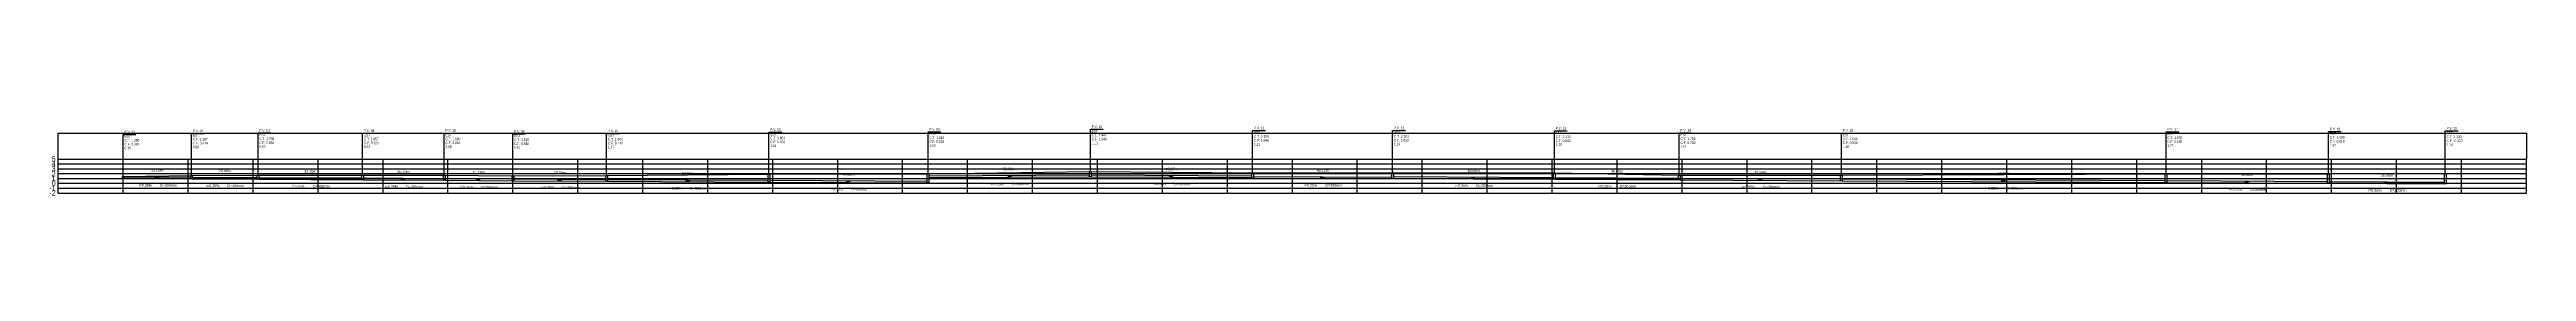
# Model space of a CAD drawing. Extents: x -160 to 364724, y -100 to 7353297.
# Drawn here: x 360183 to 360946, y 7351340 to 7351362 of the extents above; entities that cross this region are included whole.
import ezdxf
from ezdxf.enums import TextEntityAlignment as Align

# ---------------------------------------------------------------- set-up
doc = ezdxf.new("R2010")
doc.units = 0
doc.header["$LTSCALE"] = 5
for name, color, linetype in [('PS_IND_COMPRIMENTO', 7, 'Continuous'), ('PS_IND_DIAMETRO', 7, 'Continuous'), ('PS_IND_FLUXO', 3, 'Continuous'), ('PS_IND_INCLINACAO', 7, 'Continuous'), ('PS_PERFIL_CAIXAS', 7, 'Continuous'), ('PS_PERFIL_GRADE', 8, 'Continuous'), ('PS_PERFIL_TERRENO', 3, 'Continuous'), ('PS_PERFIL_TUBO', 7, 'Continuous'), ('PS_PONTOS_IDENTIFICACAO_LIN', 7, 'Continuous'), ('PS_PONTOS_IDENTIFICACAO_TXT', 7, 'Continuous')]:
    doc.layers.add(name, color=color, linetype=linetype)
doc.styles.get("Standard").update_dxf_attribs({"font": 'arial.ttf'})

# ---------------------------------------------------------------- blocks, each defined once
blk = doc.blocks.new('*U256')
at = {"layer": 'PS_PERFIL_GRADE', "linetype": 'Continuous'}
for p, q in [((0, 0), (0, 10.5)), ((0, 10.5), (760, 10.5)), ((0, 9), (760, 9)), ((20, 0), (20, 10.5)), ((40, 0), (40, 10.5)), ((60, 0), (60, 10.5)), ((80, 0), (80, 10.5)), ((100, 0), (100, 10.5)), ((120, 0), (120, 10.5)), ((140, 0), (140, 10.5)), ((160, 0), (160, 10.5)), ((180, 0), (180, 10.5)), ((200, 0), (200, 10.5)), ((220, 0), (220, 10.5)), ((240, 0), (240, 10.5)), ((260, 0), (260, 10.5)), ((280, 0), (280, 10.5)), ((300, 0), (300, 10.5)), ((320, 0), (320, 10.5)), ((340, 0), (340, 10.5)), ((360, 0), (360, 10.5)), ((380, 0), (380, 10.5)), ((400, 0), (400, 10.5)), ((420, 0), (420, 10.5)), ((440, 0), (440, 10.5)), ((460, 0), (460, 10.5)), ((480, 0), (480, 10.5)), ((500, 0), (500, 10.5)), ((520, 0), (520, 10.5)), ((540, 0), (540, 10.5)), ((560, 0), (560, 10.5)), ((580, 0), (580, 10.5)), ((600, 0), (600, 10.5)), ((620, 0), (620, 10.5)), ((640, 0), (640, 10.5)), ((660, 0), (660, 10.5)), ((680, 0), (680, 10.5)), ((700, 0), (700, 10.5)), ((720, 0), (720, 10.5)), ((740, 0), (740, 10.5)), ((760, 0), (760, 10.5)), ((0, 7.5), (760, 7.5)), ((0, 6), (760, 6)), ((0, 4.5), (760, 4.5)), ((0, 3), (760, 3)), ((0, 1.5), (760, 1.5)), ((0, 0), (760, 0))]:
    blk.add_line(p, q, dxfattribs=at)
blk.add_lwpolyline([(0, 10.5), (0, 18.5), (760, 18.5), (760, 10.5)], dxfattribs=at)
at = {"layer": 'PS_PERFIL_GRADE'}
for s, p in [('4', (-0.8, 9)), ('3', (-0.8, 7.5)), ('5', (-0.8, 10.5)), ('-1', (-0.8, 1.5)), ('-2', (-0.8, 0)), ('0', (-0.8, 3)), ('2', (-0.8, 6)), ('1', (-0.8, 4.5))]:
    blk.add_text(s, height=1.6, dxfattribs=at).set_placement(p, align=Align.MIDDLE_RIGHT)

msp = doc.modelspace()

# ---------------------------------------------------------------- linework, layer by layer
at = {"layer": 'PS_IND_FLUXO'}
for points in [[(360215.53, 7351345.676, 0.8, 0, 0), (360217.13, 7351345.667, 0, 0, 0)], [(360236.285, 7351345.565, 0.8, 0, 0), (360237.885, 7351345.557, 0, 0, 0)], [(360262.626, 7351345.418, 0.8, 0, 0), (360264.226, 7351345.409, 0, 0, 0)], [(360291.293, 7351345.267, 0.8, 0, 0), (360292.893, 7351345.258, 0, 0, 0)], [(360314.436, 7351345.115, 0.8, 0, 0), (360316.036, 7351345.106, 0, 0, 0)], [(360339.437, 7351344.983, 0.8, 0, 0), (360341.037, 7351344.975, 0, 0, 0)], [(360378.859, 7351344.777, 0.8, 0, 0), (360380.459, 7351344.768, 0, 0, 0)], [(360428.347, 7351344.511, 0.8, 0, 0), (360429.947, 7351344.502, 0, 0, 0)], [(360479.434, 7351346.127, 0.8, 0, 0), (360477.834, 7351346.118, 0, 0, 0)], [(360527.807, 7351346.127, 0.8, 0, 0), (360529.407, 7351346.118, 0, 0, 0)], [(360574.333, 7351345.707, 0.8, 0, 0), (360575.933, 7351345.698, 0, 0, 0)], [(360620.793, 7351345.633, 0.8, 0, 0), (360622.393, 7351345.624, 0, 0, 0)], [(360664.923, 7351345.407, 0.8, 0, 0), (360666.523, 7351345.398, 0, 0, 0)], [(360709.113, 7351345.167, 0.8, 0, 0), (360710.713, 7351345.158, 0, 0, 0)], [(360784.061, 7351344.781, 0.8, 0, 0), (360785.661, 7351344.772, 0, 0, 0)], [(360859.042, 7351344.387, 0.8, 0, 0), (360860.642, 7351344.378, 0, 0, 0)], [(360902.032, 7351344.169, 0.8, 0, 0), (360903.632, 7351344.16, 0, 0, 0)]]:
    msp.add_lwpolyline(points, format="xyseb", dxfattribs=at)
at = {"layer": 'PS_PERFIL_CAIXAS', "linetype": 'Continuous'}
for points in [[(360205.565, 7351346.104), (360206.065, 7351346.104), (360206.065, 7351345.504), (360205.565, 7351345.504)], [(360226.595, 7351346.414), (360227.095, 7351346.414), (360227.095, 7351345.39), (360226.595, 7351345.39)], [(360247.074, 7351346.578), (360247.574, 7351346.578), (360247.574, 7351345.273), (360247.074, 7351345.273)], [(360279.278, 7351346.504), (360279.778, 7351346.504), (360279.778, 7351345.104), (360279.278, 7351345.104)], [(360304.407, 7351346.539), (360304.907, 7351346.539), (360304.907, 7351344.943), (360304.407, 7351344.943)], [(360325.564, 7351346.284), (360326.064, 7351346.284), (360326.064, 7351344.829), (360325.564, 7351344.829)], [(360354.409, 7351346.431), (360354.909, 7351346.431), (360354.909, 7351344.679), (360354.409, 7351344.679)], [(360404.409, 7351346.818), (360404.909, 7351346.818), (360404.909, 7351344.409), (360404.409, 7351344.409)], [(360453.384, 7351346.899), (360453.884, 7351346.899), (360453.884, 7351344.154), (360453.384, 7351344.154)], [(360503.384, 7351347.689), (360503.884, 7351347.689), (360503.884, 7351346.029), (360503.384, 7351346.029)], [(360553.33, 7351347.289), (360553.83, 7351347.289), (360553.83, 7351345.591), (360553.33, 7351345.591)], [(360596.437, 7351347.323), (360596.937, 7351347.323), (360596.937, 7351345.534), (360596.437, 7351345.534)], [(360646.249, 7351347.214), (360646.749, 7351347.214), (360646.749, 7351345.279), (360646.249, 7351345.279)], [(360684.697, 7351346.581), (360685.197, 7351346.581), (360685.197, 7351345.069), (360684.697, 7351345.069)], [(360734.629, 7351346.548), (360735.129, 7351346.548), (360735.129, 7351344.814), (360734.629, 7351344.814)], [(360834.593, 7351346.944), (360835.093, 7351346.944), (360835.093, 7351344.289), (360834.593, 7351344.289)], [(360884.591, 7351346.989), (360885.091, 7351346.989), (360885.091, 7351344.034), (360884.591, 7351344.034)], [(360920.573, 7351347.199), (360921.073, 7351347.199), (360921.073, 7351343.839), (360920.573, 7351343.839)]]:
    msp.add_lwpolyline(points, close=True, dxfattribs=at)
at = {"layer": 'PS_PERFIL_TERRENO', "linetype": 'Continuous'}
msp.add_lwpolyline([(360205.815, 7351346.104), (360226.845, 7351346.414), (360247.324, 7351346.578), (360279.528, 7351346.504), (360304.657, 7351346.539), (360325.814, 7351346.284), (360354.659, 7351346.431), (360404.659, 7351346.818), (360453.634, 7351346.899), (360503.634, 7351347.689), (360553.58, 7351347.289), (360596.687, 7351347.323), (360646.499, 7351347.214), (360684.947, 7351346.581), (360734.879, 7351346.548), (360834.843, 7351346.944), (360884.841, 7351346.989), (360920.823, 7351347.199)], dxfattribs=at)
at = {"layer": 'PS_PERFIL_TUBO', "linetype": 'Continuous'}
for points in [[(360206.065, 7351345.504), (360226.595, 7351345.39), (360226.595, 7351345.84), (360206.065, 7351345.954)], [(360227.095, 7351345.39), (360247.074, 7351345.282), (360247.074, 7351345.732), (360227.095, 7351345.84)], [(360247.574, 7351345.273), (360279.278, 7351345.104), (360279.278, 7351345.554), (360247.574, 7351345.723)], [(360279.778, 7351345.104), (360304.407, 7351344.971), (360304.407, 7351345.421), (360279.778, 7351345.554)], [(360304.907, 7351344.943), (360325.564, 7351344.829), (360325.564, 7351345.279), (360304.907, 7351345.393)], [(360326.064, 7351344.829), (360354.409, 7351344.679), (360354.409, 7351345.129), (360326.064, 7351345.279)], [(360354.909, 7351344.679), (360404.409, 7351344.416), (360404.409, 7351344.866), (360354.909, 7351345.129)], [(360404.909, 7351344.409), (360453.384, 7351344.154), (360453.384, 7351344.604), (360404.909, 7351344.859)], [(360453.884, 7351345.766), (360503.384, 7351346.029), (360503.384, 7351346.479), (360453.884, 7351346.216)], [(360503.884, 7351346.029), (360553.33, 7351345.766), (360553.33, 7351346.216), (360503.884, 7351346.479)], [(360553.83, 7351345.591), (360596.437, 7351345.364), (360596.437, 7351345.814), (360553.83, 7351346.041)], [(360596.937, 7351345.534), (360646.249, 7351345.273), (360646.249, 7351345.723), (360596.937, 7351345.984)], [(360646.749, 7351345.279), (360684.697, 7351345.076), (360684.697, 7351345.526), (360646.749, 7351345.729)], [(360685.197, 7351345.069), (360734.629, 7351344.806), (360734.629, 7351345.256), (360685.197, 7351345.519)], [(360735.129, 7351344.814), (360834.593, 7351344.289), (360834.593, 7351344.739), (360735.129, 7351345.264)], [(360835.093, 7351344.289), (360884.591, 7351344.026), (360884.591, 7351344.476), (360835.093, 7351344.739)], [(360885.091, 7351344.034), (360920.573, 7351343.845), (360920.573, 7351344.295), (360885.091, 7351344.484)]]:
    msp.add_lwpolyline(points, close=True, dxfattribs=at)
at = {"layer": 'PS_PONTOS_IDENTIFICACAO_LIN', "linetype": 'Continuous'}
for points in [[(360205.815, 7351346.104), (360205.815, 7351359.104), (360209.735, 7351359.104)], [(360226.845, 7351346.414), (360226.845, 7351359.414), (360230.765, 7351359.414)], [(360247.324, 7351346.578), (360247.324, 7351359.578), (360251.244, 7351359.578)], [(360279.528, 7351346.504), (360279.528, 7351359.504), (360283.448, 7351359.504)], [(360304.657, 7351346.539), (360304.657, 7351359.539), (360308.577, 7351359.539)], [(360325.814, 7351346.284), (360325.814, 7351359.284), (360329.734, 7351359.284)], [(360354.659, 7351346.431), (360354.659, 7351359.431), (360358.579, 7351359.431)], [(360404.659, 7351346.818), (360404.659, 7351359.818), (360408.579, 7351359.818)], [(360453.634, 7351346.899), (360453.634, 7351359.899), (360457.554, 7351359.899)], [(360503.634, 7351347.689), (360503.634, 7351360.689), (360507.554, 7351360.689)], [(360553.58, 7351347.289), (360553.58, 7351360.289), (360557.5, 7351360.289)], [(360596.687, 7351347.323), (360596.687, 7351360.323), (360600.607, 7351360.323)], [(360646.499, 7351347.214), (360646.499, 7351360.214), (360650.419, 7351360.214)], [(360684.947, 7351346.581), (360684.947, 7351359.581), (360688.867, 7351359.581)], [(360734.879, 7351346.548), (360734.879, 7351359.548), (360738.799, 7351359.548)], [(360834.843, 7351346.944), (360834.843, 7351359.944), (360838.763, 7351359.944)], [(360884.841, 7351346.989), (360884.841, 7351359.989), (360888.761, 7351359.989)], [(360920.823, 7351347.199), (360920.823, 7351360.199), (360924.743, 7351360.199)]]:
    msp.add_lwpolyline(points, dxfattribs=at)

# ---------------------------------------------------------------- block references
at = {"layer": 'PS_PERFIL_GRADE'}
msp.add_blockref('*U256', (360185.815, 7351341.019), dxfattribs=at)

# ---------------------------------------------------------------- texts
at = {"layer": 'PS_IND_COMPRIMENTO', "width": 0.8}
for s, rotation, p in [('21.03m', 359.681863, (360216.343, 7351347.972)), ('20.48m', 359.690273, (360237.097, 7351347.861)), ('32.20m', 359.694493, (360263.438, 7351347.713)), ('25.13m', 359.691884, (360292.105, 7351347.563)), ('21.16m', 359.683804, (360315.249, 7351347.411)), ('28.84m', 359.696791, (360340.249, 7351347.279)), ('50.00m', 359.696163, (360379.671, 7351347.073)), ('48.98m', 359.698604, (360429.159, 7351346.806)), ('50.00m', 0.303838, (360478.622, 7351348.423)), ('49.95m', 359.695826, (360528.619, 7351348.423)), ('43.11m', 359.695418, (360575.146, 7351348.003)), ('49.81m', 359.696745, (360621.605, 7351347.928)), ('38.45m', 359.694259, (360665.735, 7351347.703)), ('49.93m', 359.695744, (360709.925, 7351347.463)), ('99.96m', 359.697577, (360784.873, 7351347.076)), ('50.00m', 359.696154, (360859.854, 7351346.683)), ('35.98m', 359.69481, (360902.845, 7351346.464))]:
    msp.add_text(s, height=0.8, rotation=rotation, dxfattribs=at).set_placement(p, align=Align.MIDDLE_CENTER)
at = {"layer": 'PS_IND_DIAMETRO', "width": 0.8}
for rotation, p in [(359.681863, (360219.757, 7351343.353)), (359.690273, (360240.512, 7351343.242)), (359.694493, (360266.854, 7351343.095)), (359.691884, (360295.52, 7351342.944)), (359.683804, (360318.663, 7351342.792)), (359.696791, (360343.664, 7351342.661)), (359.696163, (360383.087, 7351342.454)), (0.303838, (360482.087, 7351343.841)), (359.695826, (360532.035, 7351343.804)), (359.695418, (360578.561, 7351343.384)), (359.696745, (360625.021, 7351343.31)), (359.694259, (360669.151, 7351343.084)), (359.695744, (360713.341, 7351342.844)), (359.697577, (360788.289, 7351342.458)), (359.698604, (360432.575, 7351342.188)), (359.696154, (360863.27, 7351342.064)), (359.69481, (360906.26, 7351341.846))]:
    msp.add_text('D=300mm', height=0.8, rotation=rotation, dxfattribs=at).set_placement(p, align=Align.MIDDLE_CENTER)
at = {"layer": 'PS_IND_INCLINACAO', "width": 0.8}
for s, rotation, p in [('i=0.36%', 359.681863, (360212.637, 7351343.392)), ('i=0.35%', 359.690273, (360233.392, 7351343.281)), ('i=0.35%', 359.694493, (360259.734, 7351343.133)), ('i=0.35%', 359.691884, (360288.4, 7351342.982)), ('i=0.36%', 359.683804, (360311.543, 7351342.831)), ('i=0.35%', 359.696791, (360336.545, 7351342.698)), ('i=0.35%', 359.696163, (360375.967, 7351342.492)), ('i=0.35%', 0.303838, (360474.967, 7351343.803)), ('i=0.35%', 359.695826, (360524.915, 7351343.842)), ('i=0.35%', 359.695418, (360571.441, 7351343.422)), ('i=0.35%', 359.696745, (360617.901, 7351343.348)), ('i=0.35%', 359.694259, (360662.031, 7351343.122)), ('i=0.35%', 359.695744, (360706.221, 7351342.882)), ('i=0.35%', 359.697577, (360781.169, 7351342.496)), ('i=0.35%', 359.698604, (360425.455, 7351342.226)), ('i=0.35%', 359.696154, (360856.15, 7351342.102)), ('i=0.35%', 359.69481, (360899.14, 7351341.884))]:
    msp.add_text(s, height=0.8, rotation=rotation, dxfattribs=at).set_placement(p, align=Align.MIDDLE_CENTER)
at = {"layer": 'PS_PONTOS_IDENTIFICACAO_TXT', "width": 0.7}
for s, p in [('P.V. 01', (360206.215, 7351359.504)), ('EST. ', (360206.215, 7351358.104)), ('C.T. 1.597', (360227.245, 7351357.214)), ('P.V. 02', (360227.245, 7351359.814)), ('EST. ', (360227.245, 7351358.414)), ('C.T. 1.706', (360247.724, 7351357.378)), ('P.V. 03', (360247.724, 7351359.978)), ('EST. ', (360247.724, 7351358.578)), ('C.T. 1.657', (360279.928, 7351357.304)), ('P.V. 04', (360279.928, 7351359.904)), ('EST. ', (360279.928, 7351358.504)), ('C.T. 1.680', (360305.057, 7351357.339)), ('P.V. 05', (360305.057, 7351359.939)), ('EST. ', (360305.057, 7351358.539)), ('P.V. 06', (360326.214, 7351359.684)), ('EST. ', (360326.214, 7351358.284)), ('C.T. 1.608', (360355.059, 7351357.231)), ('P.V. 07', (360355.059, 7351359.831)), ('EST. ', (360355.059, 7351358.431)), ('C.T. 1.866', (360405.059, 7351357.618)), ('P.V. 08', (360405.059, 7351360.218)), ('EST. ', (360405.059, 7351358.818)), ('C.T. 1.920', (360454.034, 7351357.699)), ('P.V. 09', (360454.034, 7351360.299)), ('EST. ', (360454.034, 7351358.899)), ('C.T. 2.447', (360504.034, 7351358.489)), ('C.F. 1.340', (360504.034, 7351357.289)), ('P.V. 10', (360504.034, 7351361.089)), ('EST. ', (360504.034, 7351359.689)), ('C.T. 2.180', (360553.98, 7351358.089)), ('P.V. 11', (360553.98, 7351360.689)), ('EST. ', (360553.98, 7351359.289)), ('C.T. 2.203', (360597.087, 7351358.123)), ('P.V. 12', (360597.087, 7351360.723)), ('EST. ', (360597.087, 7351359.323)), ('C.T. 2.130', (360646.899, 7351358.014)), ('P.V. 13', (360646.899, 7351360.614)), ('EST. ', (360646.899, 7351359.214)), ('C.T. 1.708', (360685.347, 7351357.381)), ('P.V. 14', (360685.347, 7351359.981)), ('EST. ', (360685.347, 7351358.581)), ('C.T. 1.686', (360735.279, 7351357.348)), ('P.V. 15', (360735.279, 7351359.948)), ('EST. ', (360735.279, 7351358.548)), ('C.T. 1.950', (360835.243, 7351357.744)), ('P.V. 17', (360835.243, 7351360.344)), ('EST. ', (360835.243, 7351358.944)), ('C.T. 1.980', (360885.241, 7351357.789)), ('P.V. 18', (360885.241, 7351360.389)), ('EST. ', (360885.241, 7351358.989)), ('C.T. 2.120', (360921.223, 7351357.999)), ('P.V. 19', (360921.223, 7351360.599)), ('EST. ', (360921.223, 7351359.199)), ('0.40', (360206.215, 7351354.504)), ('C.T. 1.390', (360206.215, 7351356.904)), ('C.F. 0.990', (360206.215, 7351355.704)), ('0.68', (360227.245, 7351354.814)), ('C.F. 0.914', (360227.245, 7351356.014)), ('0.87', (360247.724, 7351354.978)), ('C.F. 0.836', (360247.724, 7351356.178)), ('0.93', (360279.928, 7351354.904)), ('C.F. 0.723', (360279.928, 7351356.104)), ('C.F. 0.616', (360305.057, 7351356.139)), ('1.06', (360305.057, 7351354.939)), ('0.97', (360326.214, 7351354.684)), ('C.T. 1.510', (360326.214, 7351357.084)), ('C.F. 0.540', (360326.214, 7351355.884)), ('C.F. 0.440', (360355.059, 7351356.031)), ('1.17', (360355.059, 7351354.831)), ('C.F. 0.260', (360405.059, 7351356.418)), ('1.61', (360405.059, 7351355.218)), ('C.F. 0.090', (360454.034, 7351356.499)), ('1.83', (360454.034, 7351355.299)), ('1.11', (360504.034, 7351356.089)), ('C.F. 1.048', (360553.98, 7351356.889)), ('1.13', (360553.98, 7351355.689)), ('C.F. 1.010', (360597.087, 7351356.923)), ('1.19', (360597.087, 7351355.723)), ('C.F. 0.840', (360646.899, 7351356.814)), ('1.29', (360646.899, 7351355.614)), ('C.F. 0.700', (360685.347, 7351356.181)), ('1.01', (360685.347, 7351354.981)), ('C.F. 0.530', (360735.279, 7351356.148)), ('1.16', (360735.279, 7351354.948)), ('C.F. 0.180', (360835.243, 7351356.544)), ('1.77', (360835.243, 7351355.344)), ('C.F. 0.010', (360885.241, 7351356.589)), ('1.97', (360885.241, 7351355.389)), ('C.F. -0.120', (360921.223, 7351356.799)), ('2.24', (360921.223, 7351355.599))]:
    msp.add_text(s, height=0.8, dxfattribs=at).set_placement(p)

doc.saveas('drawing.dxf')
